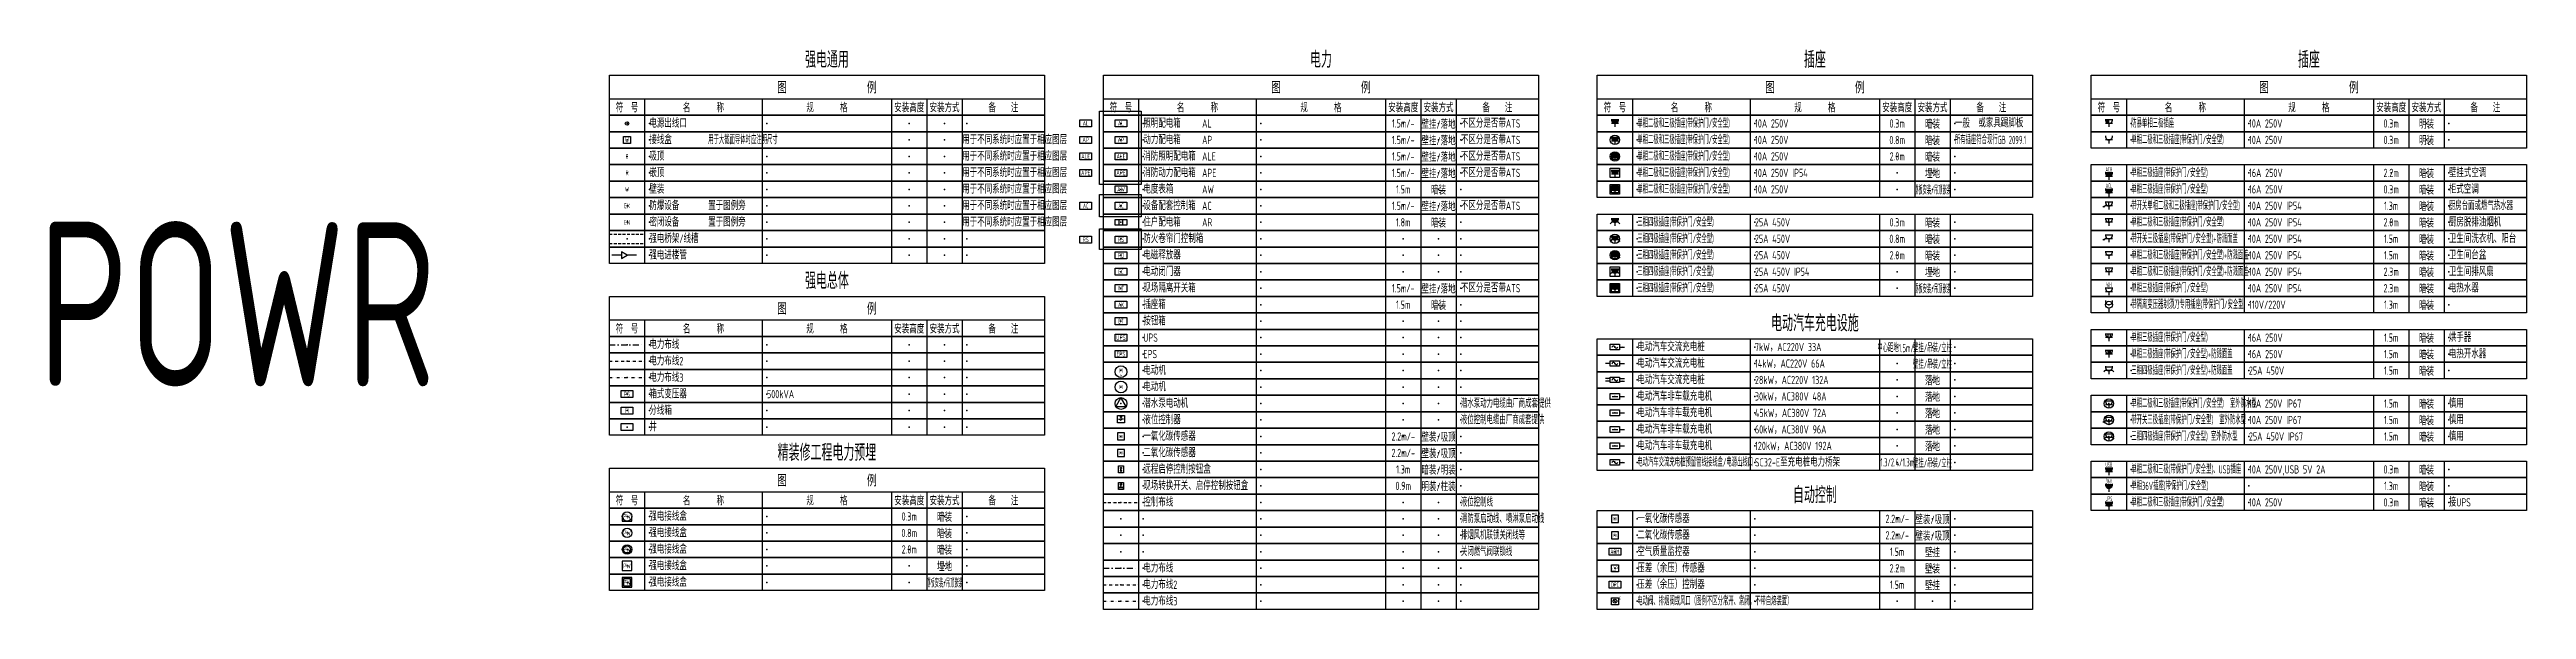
# Model space of a CAD drawing. Header units: millimetres. Extents: x -610917 to 349982, y -134386 to 210510.
# Drawn here: x -610917 to -505618, y -46310 to -22520 of the extents above; entities that cross this region are included whole.
import ezdxf
from ezdxf.enums import TextEntityAlignment as Align

# ---------------------------------------------------------------- set-up
doc = ezdxf.new("R2010")
doc.units = ezdxf.units.MM
doc.header["$LTSCALE"] = 500
doc.header["$MEASUREMENT"] = 0
for name, pattern in [('BORDER2', [0.875, 0.25, -0.125, 0.25, -0.125, 0, -0.125]), ('DASHDOT', [1, 0.5, -0.25, 0, -0.25]), ('DASHDOT2', [0.5, 0.25, -0.125, 0, -0.125]), ('DIVIDE2', [0.625, 0.25, -0.125, 0, -0.125, 0, -0.125]), ('HIDDEN', [0.375, 0.25, -0.125])]:
    doc.linetypes.add(name, pattern=pattern)
doc.layers.get('0').update_dxf_attribs({"linetype": 'CONTINUOUS'})
for name, color, linetype in [('E-BAS-DEVC', 3, 'CONTINUOUS'), ('E-BAS-EQPM', 3, 'CONTINUOUS'), ('E-CTRL-WIRE', 3, 'BORDER2'), ('E-FAS-DEVC', 3, 'CONTINUOUS'), ('E-FAS-EQPM', 2, 'CONTINUOUS'), ('E-LITE-LITE', 3, 'CONTINUOUS'), ('E-POWE-CMTB', 3, 'HIDDEN'), ('E-POWR-BUSH', 111, 'CONTINUOUS'), ('E-POWR-DEVC', 3, 'CONTINUOUS'), ('E-POWR-EQPM', 3, 'CONTINUOUS'), ('E-POWR-EQPM2', 2, 'HIDDEN'), ('E-POWR-WELL', 41, 'CONTINUOUS'), ('E-POWR-WIRE', 4, 'DASHDOT'), ('E-POWR-WIRE2', 4, 'DASHDOT2'), ('E-POWR-WIRE3', 4, 'DIVIDE2'), ('E-UNIV-DIAG', 2, 'CONTINUOUS'), ('E-UNIV-EL', 140, 'CONTINUOUS'), ('E-UNIV-NOTE', 6, 'CONTINUOUS')]:
    doc.layers.add(name, color=color, linetype=linetype)
doc.layers.add('E-FAS-NUMB', color=6, linetype='CONTINUOUS', plot=False)
doc.styles.add('TH-STYLE3', font='tssdeng.shx', dxfattribs={"width": 0.7, "bigfont": 'tssdchn.shx'})

msp = doc.modelspace()

# ---------------------------------------------------------------- texts
at = {"layer": 'E-LITE-LITE', "style": 'TH-STYLE3', "width": 0.7}
for s, p in [('C', (-586368, -27060)), ('W', (-586368, -28460)), ('R', (-586368, -27760))]:
    msp.add_text(s, height=200, dxfattribs=at).set_placement(p, align=Align.MIDDLE)
at = {"layer": 'E-POWR-DEVC', "style": 'TH-STYLE3', "width": 0.7}
for s, p in [('EX', (-586368, -29160)), ('EN', (-586368, -29860))]:
    msp.add_text(s, height=200, dxfattribs=at).set_placement(p, align=Align.MIDDLE)
at = {"layer": 'E-UNIV-NOTE', "style": 'TH-STYLE3'}
for s, height, width, p in [('强电通用', 700, 0.7, (-577868, -22910)), ('电力', 700, 0.7, (-556868, -22910)), ('插座', 700, 0.7, (-535868, -22910)), ('插座', 700, 0.7, (-514868, -22910)), ('1.5m/-', 350, 0.7, (-553368, -25660)), ('1.5m/-', 350, 0.7, (-553368, -26360)), ('壁挂/落地', 350, 0.7, (-551868, -25660)), ('壁挂/落地', 350, 0.7, (-551868, -26360)), ('0.8m', 350, 0.7, (-532368, -26360)), ('0.3m', 350, 0.7, (-532368, -25660)), ('暗装', 350, 0.7, (-530868, -25660)), ('暗装', 350, 0.7, (-530868, -26360)), ('0.3m', 350, 0.7, (-511368, -25660)), ('0.3m', 350, 0.7, (-511368, -26360)), ('明装', 350, 0.7, (-509868, -25660)), ('明装', 350, 0.7, (-509868, -26360)), ('1.5m/-', 350, 0.7, (-553368, -27060)), ('壁挂/落地', 350, 0.7, (-551868, -27060)), ('2.0m', 350, 0.7, (-532368, -27060)), ('暗装', 350, 0.7, (-530868, -27060)), ('1.5m/-', 350, 0.7, (-553368, -27760)), ('1.5m', 350, 0.7, (-553368, -28460)), ('壁挂/落地', 350, 0.7, (-551868, -27760)), ('暗装', 350, 0.7, (-551868, -28460)), ('顶板安装/吊顶嵌装', 350, 0.4, (-530868, -28460)), ('埋地', 350, 0.7, (-530868, -27760)), ('0.3m', 350, 0.7, (-511368, -28460)), ('2.2m', 350, 0.7, (-511368, -27760)), ('暗装', 350, 0.7, (-509868, -27760)), ('暗装', 350, 0.7, (-509868, -28460)), ('1.5m/-', 350, 0.7, (-553368, -29160)), ('壁挂/落地', 350, 0.7, (-551868, -29160)), ('1.3m', 350, 0.7, (-511368, -29160)), ('暗装', 350, 0.7, (-509868, -29160)), ('POWR', 7000, 0.7, (-602948, -33319)), ('1.8m', 350, 0.7, (-553368, -29860)), ('暗装', 350, 0.7, (-551868, -29860)), ('0.8m', 350, 0.7, (-532368, -30560)), ('0.3m', 350, 0.7, (-532368, -29860)), ('暗装', 350, 0.7, (-530868, -29860)), ('暗装', 350, 0.7, (-530868, -30560)), ('2.0m', 350, 0.7, (-511368, -29860)), ('1.5m', 350, 0.7, (-511368, -30560)), ('暗装', 350, 0.7, (-509868, -29860)), ('暗装', 350, 0.7, (-509868, -30560)), ('2.0m', 350, 0.7, (-532368, -31260)), ('暗装', 350, 0.7, (-530868, -31260)), ('1.5m', 350, 0.7, (-511368, -31260)), ('暗装', 350, 0.7, (-509868, -31260)), ('强电总体', 700, 0.7, (-577868, -32310)), ('1.5m/-', 350, 0.7, (-553368, -32660)), ('壁挂/落地', 350, 0.7, (-551868, -32660)), ('顶板安装/吊顶嵌装', 350, 0.4, (-530868, -32660)), ('埋地', 350, 0.7, (-530868, -31960)), ('2.3m', 350, 0.7, (-511368, -31960)), ('2.3m', 350, 0.7, (-511368, -32660)), ('暗装', 350, 0.7, (-509868, -31960)), ('暗装', 350, 0.7, (-509868, -32660)), ('1.5m', 350, 0.7, (-553368, -33360)), ('暗装', 350, 0.7, (-551868, -33360)), ('1.3m', 350, 0.7, (-511368, -33360)), ('暗装', 350, 0.7, (-509868, -33360)), ('电动汽车充电设施', 700, 0.7, (-535868, -34110)), ('1.5m', 350, 0.7, (-511368, -34760)), ('暗装', 350, 0.7, (-509868, -34760)), ('中心距地1.5m/-', 350, 0.5, (-532368, -35160)), ('壁挂/吊装/立柱', 350, 0.5, (-530868, -35160)), ('壁挂/吊装/立柱', 350, 0.5, (-530868, -35860)), ('1.5m', 350, 0.7, (-511368, -35460)), ('暗装', 350, 0.7, (-509868, -35460)), ('落地', 350, 0.7, (-530868, -36560)), ('1.5m', 350, 0.7, (-511368, -36160)), ('暗装', 350, 0.7, (-509868, -36160)), ('落地', 350, 0.7, (-530868, -37260)), ('落地', 350, 0.7, (-530868, -37960)), ('1.5m', 350, 0.7, (-511368, -37560)), ('暗装', 350, 0.7, (-509868, -37560)), ('2.2m/-', 350, 0.7, (-553368, -38960)), ('壁装/吸顶', 350, 0.7, (-551868, -38960)), ('落地', 350, 0.7, (-530868, -38660)), ('1.5m', 350, 0.7, (-511368, -38260)), ('1.5m', 350, 0.7, (-511368, -38960)), ('暗装', 350, 0.7, (-509868, -38260)), ('暗装', 350, 0.7, (-509868, -38960)), ('精装修工程电力预埋', 700, 0.7, (-577868, -39610)), ('2.2m/-', 350, 0.7, (-553368, -39660)), ('壁装/吸顶', 350, 0.7, (-551868, -39660)), ('1.3/2.4/1.3m', 350, 0.5, (-532368, -40060)), ('壁挂/吊装/立柱', 350, 0.5, (-530868, -40060)), ('落地', 350, 0.7, (-530868, -39360)), ('0.9m', 350, 0.7, (-553368, -41060)), ('1.3m', 350, 0.7, (-553368, -40360)), ('暗装/明装', 350, 0.7, (-551868, -40360)), ('明装/柱装', 350, 0.7, (-551868, -41060)), ('自动控制', 700, 0.7, (-535868, -41410)), ('0.3m', 350, 0.7, (-511368, -40360)), ('1.3m', 350, 0.7, (-511368, -41060)), ('暗装', 350, 0.7, (-509868, -40360)), ('暗装', 350, 0.7, (-509868, -41060)), ('0.3m', 350, 0.7, (-511368, -41760)), ('暗装', 350, 0.7, (-509868, -41760)), ('0.8m', 350, 0.7, (-574368, -43060)), ('0.3m', 350, 0.7, (-574368, -42360)), ('暗装', 350, 0.7, (-572868, -42360)), ('暗装', 350, 0.7, (-572868, -43060)), ('2.2m/-', 350, 0.7, (-532368, -42460)), ('2.2m/-', 350, 0.7, (-532368, -43160)), ('壁装/吸顶', 350, 0.7, (-530868, -42460)), ('壁装/吸顶', 350, 0.7, (-530868, -43160)), ('2.0m', 350, 0.7, (-574368, -43760)), ('暗装', 350, 0.7, (-572868, -43760)), ('1.5m', 350, 0.7, (-532368, -43860)), ('壁挂', 350, 0.7, (-530868, -43860)), ('顶板安装/吊顶嵌装', 350, 0.4, (-572868, -45160)), ('埋地', 350, 0.7, (-572868, -44460)), ('2.2m', 350, 0.7, (-532368, -44560)), ('1.5m', 350, 0.7, (-532368, -45260)), ('壁装', 350, 0.7, (-530868, -44560)), ('壁挂', 350, 0.7, (-530868, -45260))]:
    msp.add_text(s, height=height, dxfattribs=dict(at, width=width)).set_placement(p, align=Align.MIDDLE)
for s, width, p in [('接线盒', 0.7, (-585418, -26360)), ('电源出线口', 0.7, (-585418, -25660)), ('照明配电箱', 0.7, (-564418, -25660)), ('动力配电箱', 0.7, (-564418, -26360)), ('AL', 0.7, (-561918, -25660)), ('AP', 0.7, (-561918, -26360)), ('单相二极和三极插座(带保护门/安全型)', 0.5, (-543418, -25660)), ('单相二极和三极插座(带保护门/安全型)', 0.5, (-543418, -26360)), ('10A 250V', 0.7, (-538418, -25660)), ('10A 250V', 0.7, (-538418, -26360)), ('所有插座符合现行GB 2099.1', 0.5, (-529918, -26360)), ('一般', 0.7, (-529918, -25660)), ('或家具踢脚板', 0.7, (-528918, -25646)), ('单相二极和三极插座(带保护门/安全型)', 0.5, (-522418, -26360)), ('防暴单相三极插座', 0.5, (-522418, -25660)), ('10A 250V', 0.7, (-517418, -25660)), ('10A 250V', 0.7, (-517418, -26360)), ('吸顶', 0.7, (-585418, -27060)), ('消防照明配电箱', 0.7, (-564418, -27060)), ('ALE', 0.7, (-561918, -27060)), ('单相二极和三极插座(带保护门/安全型)', 0.5, (-543418, -27060)), ('10A 250V', 0.7, (-538418, -27060)), ('壁装', 0.7, (-585418, -28460)), ('嵌顶', 0.7, (-585418, -27760)), ('消防动力配电箱', 0.7, (-564418, -27760)), ('电度表箱', 0.7, (-564418, -28460)), ('APE', 0.7, (-561918, -27760)), ('AW', 0.7, (-561918, -28460)), ('单相二极和三极插座(带保护门/安全型)', 0.5, (-543418, -27760)), ('单相二极和三极插座(带保护门/安全型)', 0.5, (-543418, -28460)), ('10A 250V IP54', 0.7, (-538418, -27760)), ('10A 250V', 0.7, (-538418, -28460)), ('单相三极插座(带保护门/安全型)', 0.5, (-522418, -27760)), ('单相三极插座(带保护门/安全型)', 0.5, (-522418, -28460)), ('16A 250V', 0.7, (-517418, -27760)), ('16A 250V', 0.7, (-517418, -28460)), ('柜式空调', 0.7, (-508918, -28460)), ('壁挂式空调', 0.7, (-508918, -27760)), ('防爆设备', 0.7, (-585418, -29160)), ('设备配套控制箱', 0.7, (-564418, -29160)), ('AC', 0.7, (-561918, -29160)), ('带开关单相二极和三极插座(带保护门/安全型)', 0.5, (-522418, -29160)), ('10A 250V IP54', 0.7, (-517418, -29160)), ('厨房台面或燃气热水器', 0.6, (-508918, -29160)), ('密闭设备', 0.7, (-585418, -29860)), ('强电桥架/线槽', 0.7, (-585418, -30560)), ('住户配电箱', 0.7, (-564418, -29860)), ('AR', 0.7, (-561918, -29860)), ('三相四极插座(带保护门/安全型)', 0.5, (-543418, -29860)), ('三相四极插座(带保护门/安全型)', 0.5, (-543418, -30560)), ('25A 450V', 0.7, (-538418, -29860)), ('25A 450V', 0.7, (-538418, -30560)), ('带开关三极插座(带保护门/安全型)+防溅面盖', 0.5, (-522418, -30560)), ('单相二极和三极插座(带保护门/安全型)', 0.5, (-522418, -29860)), ('10A 250V IP54', 0.7, (-517418, -29860)), ('10A 250V IP54', 0.7, (-517418, -30560)), ('厨房脱排油烟机', 0.7, (-508918, -29860)), ('卫生间洗衣机、阳台', 0.7, (-508918, -30560)), ('强电进楼管', 0.7, (-585418, -31260)), ('电磁释放器', 0.7, (-564418, -31260)), ('三相四极插座(带保护门/安全型)', 0.5, (-543418, -31260)), ('25A 450V', 0.7, (-538418, -31260)), ('单相二极和三极插座(带保护门/安全型)+防溅面盖', 0.5, (-522418, -31260)), ('10A 250V IP54', 0.7, (-517418, -31260)), ('卫生间台盆', 0.7, (-508918, -31260)), ('现场隔离开关箱', 0.7, (-564418, -32660)), ('电动闭门器', 0.7, (-564418, -31960)), ('三相四极插座(带保护门/安全型)', 0.5, (-543418, -31960)), ('三相四极插座(带保护门/安全型)', 0.5, (-543418, -32660)), ('25A 450V IP54', 0.7, (-538418, -31960)), ('25A 450V', 0.7, (-538418, -32660)), ('单相二极和三极插座(带保护门/安全型)+防溅面盖', 0.5, (-522418, -31960)), ('单相三极插座(带保护门/安全型)', 0.5, (-522418, -32660)), ('10A 250V IP54', 0.7, (-517418, -31960)), ('10A 250V IP54', 0.7, (-517418, -32660)), ('卫生间排风扇', 0.7, (-508918, -31960)), ('电热水器', 0.7, (-508918, -32660)), ('插座箱', 0.7, (-564418, -33360)), ('带隔离变压器剃须刀专用插座(带保护门/安全型)', 0.5, (-522418, -33360)), ('110V/220V', 0.7, (-517418, -33360)), ('按钮箱', 0.7, (-564418, -34060)), ('UPS', 0.7, (-564418, -34760)), ('单相三极插座(带保护门/安全型)', 0.5, (-522418, -34760)), ('16A 250V', 0.7, (-517418, -34760)), ('烘手器', 0.7, (-508918, -34760)), ('电力布线', 0.7, (-585418, -35060)), ('电力布线2', 0.7, (-585418, -35760)), ('EPS', 0.7, (-564418, -35460)), ('电动汽车交流充电桩', 0.7, (-543418, -35160)), ('电动汽车交流充电桩', 0.7, (-543418, -35860)), ('14kW，AC220V 66A', 0.7, (-538418, -35860)), ('7kW，AC220V 33A', 0.7, (-538418, -35160)), ('单相三极插座(带保护门/安全型)+防溅面盖', 0.5, (-522418, -35460)), ('16A 250V', 0.7, (-517418, -35460)), ('电热开水器', 0.7, (-508918, -35460)), ('电力布线3', 0.7, (-585418, -36460)), ('电动机', 0.7, (-564418, -36160)), ('电动机', 0.7, (-564418, -36860)), ('电动汽车交流充电桩', 0.7, (-543418, -36560)), ('28kW，AC220V 132A', 0.7, (-538418, -36560)), ('三相四极插座(带保护门/安全型)+防溅面盖', 0.5, (-522418, -36160)), ('25A 450V', 0.7, (-517418, -36160)), ('箱式变压器', 0.7, (-585418, -37160)), ('分线箱', 0.7, (-585418, -37860)), ('500kVA', 0.7, (-580418, -37160)), ('潜水泵电动机', 0.7, (-564418, -37560)), ('电动汽车非车载充电机', 0.7, (-543418, -37260)), ('电动汽车非车载充电机', 0.7, (-543418, -37960)), ('30kW，AC380V 48A', 0.7, (-538418, -37260)), ('45kW，AC380V 72A', 0.7, (-538418, -37960)), ('单相二极和三极插座(带保护门/安全型)  室外防水型 ', 0.5, (-522418, -37560)), ('10A 250V IP67', 0.7, (-517418, -37560)), ('井', 0.7, (-585418, -38560)), ('液位控制器', 0.7, (-564418, -38260)), ('一氧化碳传感器', 0.7, (-564418, -38960)), ('电动汽车非车载充电机', 0.7, (-543418, -38660)), ('60kW，AC380V 96A', 0.7, (-538418, -38660)), ('带开关三极插座(带保护门/安全型)  室外防水型', 0.5, (-522418, -38260)), ('三相四极插座(带保护门/安全型) 室外防水型', 0.5, (-522418, -38960)), ('10A 250V IP67', 0.7, (-517418, -38260)), ('25A 450V IP67', 0.7, (-517418, -38960)), ('二氧化碳传感器', 0.7, (-564418, -39660)), ('电动汽车交流充电桩预留管线接线盒/电源出线口', 0.5, (-543418, -40060)), ('电动汽车非车载充电机', 0.7, (-543418, -39360)), ('120kW，AC380V 192A', 0.7, (-538418, -39360)), ('SC32-E至充电桩电力桥架', 0.7, (-538418, -40060)), ('远程启停控制按钮盒', 0.7, (-564418, -40360)), ('现场转换开关、启停控制按钮盒', 0.7, (-564418, -41060)), ('单相二极和三极(带保护门/安全型)、USB插座', 0.5, (-522418, -40360)), ('单相36V插座(带保护门/安全型)', 0.5, (-522418, -41060)), ('10A 250V,USB 5V 2A', 0.7, (-517418, -40360)), ('控制布线', 0.7, (-564418, -41760)), ('单相二极和三极插座(带保护门/安全型)', 0.5, (-522418, -41760)), ('10A 250V', 0.7, (-517418, -41760)), ('接UPS', 0.7, (-508918, -41760)), ('一氧化碳传感器', 0.7, (-543418, -42460)), ('二氧化碳传感器', 0.7, (-543418, -43160)), ('空气质量监控器', 0.7, (-543418, -43860)), ('电力布线', 0.7, (-564418, -44560)), ('电力布线2', 0.7, (-564418, -45260)), ('压差（余压）传感器', 0.7, (-543418, -44560)), ('压差（余压）控制器', 0.7, (-543418, -45260)), ('电力布线3', 0.7, (-564418, -45960)), ('电动阀、排烟阀或风口（图例不区分常开、常闭，不带自熔装置）', 0.5, (-543418, -45960))]:
    msp.add_text(s, height=350, dxfattribs=dict(at, width=width)).set_placement(p, align=Align.MIDDLE_LEFT)
at = {"layer": 'E-UNIV-NOTE', "color": 1, "style": 'TH-STYLE3'}
for s, width, p in [('用于大截面导体时应注明尺寸', 0.5, (-582918, -26360)), ('用于不同系统时应置于相应图层', 0.7, (-572118, -26360)), ('不区分是否带ATS', 0.7, (-550918, -25660)), ('不区分是否带ATS', 0.7, (-550918, -26360)), ('用于不同系统时应置于相应图层', 0.7, (-572118, -27060)), ('不区分是否带ATS', 0.7, (-550918, -27060)), ('用于不同系统时应置于相应图层', 0.7, (-572118, -27760)), ('用于不同系统时应置于相应图层', 0.7, (-572118, -28460)), ('不区分是否带ATS', 0.7, (-550918, -27760)), ('置于图例旁', 0.7, (-582918, -29160)), ('用于不同系统时应置于相应图层', 0.7, (-572118, -29160)), ('不区分是否带ATS', 0.7, (-550918, -29160)), ('置于图例旁', 0.7, (-582918, -29860)), ('用于不同系统时应置于相应图层', 0.7, (-572118, -29860)), ('不区分是否带ATS', 0.7, (-550918, -32660)), ('潜水泵动力电缆由厂商成套提供', 0.6, (-550918, -37560)), ('慎用', 0.7, (-508918, -37560)), ('液位控制电缆由厂商成套提供', 0.6, (-550918, -38260)), ('慎用', 0.7, (-508918, -38260)), ('慎用', 0.7, (-508918, -38960)), ('液位控制线', 0.6, (-550918, -41760)), ('消防泵启动线、喷淋泵启动线', 0.6, (-550918, -42460)), ('排烟风机联锁关闭线等', 0.6, (-550918, -43160)), ('关闭燃气阀联锁线', 0.6, (-550918, -43860))]:
    msp.add_text(s, height=350, dxfattribs=dict(at, width=width)).set_placement(p, align=Align.MIDDLE_LEFT)
at = {"layer": 'E-UNIV-NOTE', "linetype": 'Continuous', "style": 'TH-STYLE3', "width": 0.7}
for s, p in [('防火卷帘门控制箱', (-564418, -30560)), ('强电接线盒', (-585418, -42360)), ('强电接线盒', (-585418, -43060)), ('强电接线盒', (-585418, -43760)), ('强电接线盒', (-585418, -44460)), ('强电接线盒', (-585418, -45160))]:
    msp.add_text(s, height=350, dxfattribs=at).set_placement(p, align=Align.MIDDLE_LEFT)

# ---------------------------------------------------------------- blocks, each defined once
blk = doc.blocks.new('E-BKTS2')
for p, q in [((0, 0), (185, 0)), ((0, -7), (0, 0)), ((185, 0), (185, -7)), ((185, -7), (0, -7))]:
    blk.add_line(p, q)
at = {"linetype": 'Continuous'}
for p, q in [((15, 0), (15, -7)), ((65, 0), (65, -7)), ((120, 0), (120, -7)), ((135, 0), (135, -7)), ((150, 0), (150, -7))]:
    blk.add_line(p, q, dxfattribs=at)
for p in [(7.5, -3.5), (17, -3.5), (67, -3.5), (127.5, -3.5), (142.5, -3.5), (152, -3.5)]:
    blk.add_point(p, dxfattribs=at)
blk = doc.blocks.new('E-BDB006-1')
for p, q in [((-0.75, -1.25), (-0.75, 1.25)), ((0.75, -1.25), (0.75, 1.25))]:
    blk.add_line(p, q)
blk.add_lwpolyline([(-2.5, -1.25), (-2.5, 1.25), (2.5, 1.25), (2.5, -1.25)], close=True)
blk = doc.blocks.new('E-BDB011')
blk.add_lwpolyline([(-2.5, -1.5), (-2.5, 1.5), (2.5, 1.5), (2.5, -1.5)], close=True)
at = {"layer": 'E-UNIV-EL', "style": 'TH-STYLE3', "width": 0.7}
blk.add_attdef('BOX', text='', height=2, dxfattribs=at).set_placement((0, 0), align=Align.MIDDLE)
blk = doc.blocks.new('E-BDB013')
blk.add_lwpolyline([(-2.5, -1.5), (-2.5, 1.5), (2.5, 1.5), (2.5, -1.5)], close=True)
at = {"layer": 'E-UNIV-EL', "style": 'TH-STYLE3', "width": 0.6}
blk.add_attdef('BOX', text='', height=2, rotation=360, dxfattribs=at).set_placement((0, 0), align=Align.MIDDLE)
blk = doc.blocks.new('E-BKTS1')
blk.add_line((0, -10), (185, -10))
at = {"linetype": 'Continuous'}
for p, q in [((15, -10), (15, -17)), ((65, -10), (65, -17)), ((120, -10), (120, -17)), ((135, -10), (135, -17)), ((150, -10), (150, -17))]:
    blk.add_line(p, q, dxfattribs=at)
blk.add_lwpolyline([(0, 0), (185, 0), (185, -17), (0, -17)], close=True)
at = {"layer": 'E-UNIV-NOTE', "style": 'TH-STYLE3', "width": 0.7}
for s, height, p in [('图                例', 5, (92.5, -5)), ('安装高度', 3.5, (127.5, -13.5)), ('安装方式', 3.5, (142.5, -13.5))]:
    blk.add_text(s, height=height, dxfattribs=at).set_placement(p, align=Align.MIDDLE)
at = {"layer": 'E-UNIV-NOTE', "linetype": 'Continuous', "style": 'TH-STYLE3', "width": 0.7}
for s, p in [('符  号', (7.5, -13.5)), ('名       称', (40, -13.5)), ('规       格', (92.5, -13.5)), ('备    注', (167.5, -13.5))]:
    blk.add_text(s, height=3.5, dxfattribs=at).set_placement(p, align=Align.MIDDLE)
blk = doc.blocks.new('E-BS701')
for p, q in [((1.5, 3), (-1.5, 3)), ((0, 1.5), (0, 0))]:
    blk.add_line(p, q)
at = {"const_width": 1.5}
blk.add_lwpolyline([(-0.75, 3, 1), (0.75, 3, 1)], format="xyb", dxfattribs=at)
blk.add_arc((0, 3), 1.5, 168.46304, 11.53696)
at = {"layer": 'E-UNIV-EL', "style": 'TH-STYLE3', "width": 0.5}
blk.add_attdef('SOCKET', text='', height=2, dxfattribs=at).set_placement((0, 4.5), align=Align.MIDDLE)
blk = doc.blocks.new('E-BS209')
blk.add_line((0, 1.5), (0, 0))
blk.add_circle((0, 3), 1.5)
blk.add_arc((0, 4.5), 1.5, 168.463, 11.537)
blk = doc.blocks.new('E-BS302')
for p, q in [((-1.1, 1.9), (-2.1, 0.9)), ((1.5, 3), (-1.5, 3)), ((1.5, 1.5), (-1.5, 1.5)), ((0, 1.5), (0, 0)), ((1.1, 1.9), (2.1, 0.9))]:
    blk.add_line(p, q)
blk.add_arc((0, 3), 1.5, 168.463, 11.537)
blk = doc.blocks.new('E-BS301')
for p, q in [((-1.1, 1.9), (-2.1, 0.9)), ((1.5, 3), (-1.5, 3)), ((1.5, 1.5), (-1.5, 1.5)), ((0, 1.5), (0, 0)), ((1.1, 1.9), (2.1, 0.9))]:
    blk.add_line(p, q)
at = {"const_width": 1.5}
blk.add_lwpolyline([(-0.8, 3, 1), (0.8, 3, 1)], format="xyb", dxfattribs=at)
blk.add_arc((0, 3), 1.5, 168.463, 11.537)
blk = doc.blocks.new('E-BS802')
for p, q in [((1.5, 3), (-1.5, 3)), ((1.5, 1.5), (-1.5, 1.5)), ((0, 1.5), (0, 0))]:
    blk.add_line(p, q)
at = {"const_width": 1.5}
blk.add_lwpolyline([(-0.75, 3, 1), (0.75, 3, 1)], format="xyb", dxfattribs=at)
blk.add_arc((0, 3), 1.5, 168.46304, 11.53696)
at = {"layer": 'E-UNIV-EL', "style": 'TH-STYLE3', "width": 0.5}
blk.add_attdef('SOCKET', text='', height=2, dxfattribs=at).set_placement((0, 4.5), align=Align.MIDDLE)
blk = doc.blocks.new('E-BS201')
for p, q in [((1.5, 3), (-1.5, 3)), ((1.5, 1.5), (-1.5, 1.5)), ((0, 1.5), (0, 0))]:
    blk.add_line(p, q)
at = {"const_width": 1.5}
blk.add_lwpolyline([(-0.75, 3, 1), (0.75, 3, 1)], format="xyb", dxfattribs=at)
blk.add_arc((0, 3), 1.5, 168.46304, 11.53696)
blk = doc.blocks.new('E-BS200')
for p, q in [((1.5, 0), (-1.5, 0)), ((0, 0), (0, -1.5))]:
    blk.add_line(p, q)
blk.add_arc((0, 1.5), 1.5, 168.463, 11.537)
blk = doc.blocks.new('E-BS203')
for p, q in [((1.5, 1.5), (-1.5, 1.5)), ((1.5, 0), (-1.5, 0)), ((0, 0), (0, 1.5)), ((0, 0), (0, -1.5))]:
    blk.add_line(p, q)
at = {"const_width": 1.5}
blk.add_lwpolyline([(-0.75, 1.5, 0.4142136), (0, 0.75, 1)], format="xyb", dxfattribs=at)
blk.add_arc((0, 1.5), 1.5, 168.46304, 11.53696)
blk = doc.blocks.new('E-BS201-2')
for p, q in [((1.5, 1.5), (-1.5, 1.5)), ((1.5, 0), (-1.5, 0)), ((0, 0), (0, -1.5))]:
    blk.add_line(p, q)
at = {"const_width": 1.5}
blk.add_lwpolyline([(-0.75, 1.5, 1), (0.75, 1.5, 1)], format="xyb", dxfattribs=at)
blk.add_arc((0, 1.5), 1.5, 168.46304, 11.53696)
at = {"layer": 'E-UNIV-EL', "style": 'TH-STYLE3', "width": 0.5}
blk.add_attdef('SOCKET', text='', height=2, dxfattribs=at).set_placement((0, 3), align=Align.MIDDLE)
blk = doc.blocks.new('E-BS201-1')
for p, q in [((1.5, 1.5), (-1.5, 1.5)), ((1.5, 0), (-1.5, 0)), ((0, 0), (0, -1.5))]:
    blk.add_line(p, q)
at = {"const_width": 1.5}
blk.add_lwpolyline([(-0.75, 1.5, 1), (0.75, 1.5, 1)], format="xyb", dxfattribs=at)
blk.add_arc((0, 1.5), 1.5, 168.46304, 11.53696)
at = {"layer": 'E-UNIV-EL', "style": 'TH-STYLE3', "width": 0.5}
blk.add_attdef('SOCKET', text='', height=2, dxfattribs=at).set_placement((0, 3), align=Align.MIDDLE)
blk = doc.blocks.new('E-BS204')
for p, q in [((1.5, 1.5), (-1.5, 1.5)), ((1.5, 0), (-1.5, 0)), ((0, 0), (0, 1.5)), ((0, 0), (0, -1.5))]:
    blk.add_line(p, q)
blk.add_arc((0, 1.5), 1.5, 168.463, 11.537)
blk = doc.blocks.new('E-BS204-S')
for p, q in [((-1.1, 0.4), (-2.1, -0.6)), ((1.5, 1.5), (-1.5, 1.5)), ((1.5, 0), (-1.5, 0)), ((0, 0), (0, 1.5)), ((0, 0), (0, -1.5)), ((-2.1, -0.6), (-2.5, -0.2))]:
    blk.add_line(p, q)
blk.add_arc((0, 1.5), 1.5, 168.463, 11.537)
blk = doc.blocks.new('E-BS202-1')
for p, q in [((1.5, 1.5), (-1.5, 1.5)), ((1.5, 0), (-1.5, 0)), ((0, 0), (0, -1.5))]:
    blk.add_line(p, q)
at = {"const_width": 0.375}
blk.add_lwpolyline([(-0.1875, 0.75, 1), (0.1875, 0.75, 1)], format="xyb", close=True, dxfattribs=at)
blk.add_arc((0, 1.5), 1.5, 168.463041, 11.536959)
blk = doc.blocks.new('E-BS202')
for p, q in [((1.5, 3), (-1.5, 3)), ((1.5, 1.5), (-1.5, 1.5)), ((0, 1.5), (0, 0))]:
    blk.add_line(p, q)
blk.add_arc((0, 3), 1.5, 168.463, 11.537)
blk = doc.blocks.new('E-BDB051')
blk.add_circle((0, 0), 2.5)
at = {"layer": 'E-UNIV-EL', "style": 'TH-STYLE3', "width": 0.7}
blk.add_text('M', height=1.8, dxfattribs=at).set_placement((0, 0), align=Align.MIDDLE)
blk = doc.blocks.new('E-BDB054')
blk.add_circle((0, 0), 2.5)
at = {"layer": 'E-UNIV-EL'}
blk.add_lwpolyline([(0, 2.5), (-2.2, -1.2), (2.2, -1.2)], close=True, dxfattribs=at)
blk = doc.blocks.new('E-BDB052')
blk.add_circle((0, 0), 2.5)
at = {"layer": 'E-UNIV-EL', "style": 'TH-STYLE3', "width": 0.7}
for s, p in [('M', (0, 0.5)), ('~', (0, -1.5))]:
    blk.add_text(s, height=1.8, dxfattribs=at).set_placement(p, align=Align.MIDDLE)
blk = doc.blocks.new('E-BS202-3')
for p, q in [((1.5, 1.5), (-1.5, 1.5)), ((1.5, 0), (-1.5, 0)), ((0, 0), (0, -1.5))]:
    blk.add_line(p, q)
blk.add_arc((0, 1.5), 1.5, 168.463, 11.537)
at = {"layer": 'E-UNIV-EL', "style": 'TH-STYLE3', "width": 0.5}
blk.add_attdef('SOCKET', text='', height=2, dxfattribs=at).set_placement((0, 3), align=Align.MIDDLE)
blk = doc.blocks.new('E-BCABLE01')
for p, q in [((0, 0), (2, 0)), ((3.2, 0), (5.2, 0))]:
    blk.add_line(p, q)
blk.add_lwpolyline([(3.2, -0.69), (3.2, 0.69), (2, 0)], close=True)
blk = doc.blocks.new('E-BS211')
for p, q in [((1.5, 1), (-1.5, 1)), ((1.5, -0.5), (-1.5, -0.5)), ((0, -0.5), (0, -2))]:
    blk.add_line(p, q)
at = {"const_width": 1.5}
blk.add_lwpolyline([(-0.8, 1, 1), (0.8, 1, 1)], format="xyb", dxfattribs=at)
blk.add_circle((0, 0), 2)
blk.add_arc((0, 1), 1.5, 168.463, 11.537)
blk = doc.blocks.new('E-BS211-1')
for p, q in [((1.5, 1), (-1.5, 1)), ((1.5, -0.5), (-1.5, -0.5)), ((0, -0.5), (0, -2))]:
    blk.add_line(p, q)
at = {"const_width": 1.5}
blk.add_lwpolyline([(-0.8, 1, 1), (0.8, 1, 1)], format="xyb", dxfattribs=at)
blk.add_circle((0, 0), 2)
blk.add_arc((0, 1), 1.5, 168.463, 11.537)
at = {"layer": 'E-UNIV-EL'}
blk.add_circle((0, 0), 1.5, dxfattribs=at)
blk = doc.blocks.new('E-BS211-2')
for p, q in [((1.5, 1), (-1.5, 1)), ((1.5, -0.5), (-1.5, -0.5)), ((0, -0.5), (0, -2))]:
    blk.add_line(p, q)
blk.add_lwpolyline([(-2, -2), (-2, 2), (2, 2), (2, -2)], close=True)
at = {"const_width": 1.5}
blk.add_lwpolyline([(-0.8, 1, 1), (0.7, 1, 1)], format="xyb", dxfattribs=at)
blk.add_arc((0, 1), 1.5, 168.463, 11.537)
blk = doc.blocks.new('E-BS211-3')
for p, q in [((1.5, 1), (-1.5, 1)), ((1.5, -0.5), (-1.5, -0.5)), ((0, -0.5), (0, -2))]:
    blk.add_line(p, q)
blk.add_lwpolyline([(-2, -2), (-2, 2), (2, 2), (2, -2)], close=True)
at = {"const_width": 1.5}
blk.add_lwpolyline([(-0.8, 1, 1), (0.7, 1, 1)], format="xyb", dxfattribs=at)
blk.add_arc((0, 1), 1.5, 168.463, 11.537)
at = {"layer": 'E-UNIV-EL'}
blk.add_lwpolyline([(-1.5, -1.5), (-1.5, 1.5), (1.5, 1.5), (1.5, -1.5)], close=True, dxfattribs=at)
blk = doc.blocks.new('E-BS312')
for p, q in [((1.5, 1), (-1.5, 1)), ((-1.1, 0), (-2.1, -1.1)), ((1.5, -0.5), (-1.5, -0.5)), ((0, -0.5), (0, -2)), ((1.1, 0), (2.1, -1.1))]:
    blk.add_line(p, q)
blk.add_circle((0, 0), 2)
blk.add_arc((0, 1), 1.5, 168.463, 11.537)
blk = doc.blocks.new('E-BS311')
for p, q in [((1.5, 1), (-1.5, 1)), ((-1.1, 0), (-2.1, -1.1)), ((1.5, -0.5), (-1.5, -0.5)), ((0, -0.5), (0, -2)), ((1.1, 0), (2.1, -1.1))]:
    blk.add_line(p, q)
at = {"const_width": 1.5}
blk.add_lwpolyline([(-0.8, 1, 1), (0.8, 1, 1)], format="xyb", dxfattribs=at)
blk.add_circle((0, 0), 2)
blk.add_arc((0, 1), 1.5, 168.463, 11.537)
blk = doc.blocks.new('E-BS311-1')
for p, q in [((1.5, 1), (-1.5, 1)), ((-1.1, 0), (-2.1, -1.1)), ((1.5, -0.5), (-1.5, -0.5)), ((0, -0.5), (0, -2)), ((1.1, 0), (2.1, -1.1))]:
    blk.add_line(p, q)
at = {"const_width": 1.5}
blk.add_lwpolyline([(-0.8, 1, 1), (0.8, 1, 1)], format="xyb", dxfattribs=at)
blk.add_circle((0, 0), 2)
blk.add_arc((0, 1), 1.5, 168.463, 11.537)
at = {"layer": 'E-UNIV-EL'}
blk.add_circle((0, 0), 1.5, dxfattribs=at)
blk = doc.blocks.new('E-BS311-2')
for p, q in [((-1.1, 0.4), (-2.1, -0.6)), ((1.5, 1.5), (-1.5, 1.5)), ((1.5, 0), (-1.5, 0)), ((0, 0), (0, -1.5)), ((1.1, 0.4), (2.1, -0.6))]:
    blk.add_line(p, q)
blk.add_lwpolyline([(-2, -1.5), (-2, 2.5), (2, 2.5), (2, -1.5)], close=True)
at = {"const_width": 1.5}
blk.add_lwpolyline([(-0.8, 1.5, 1), (0.8, 1.5, 1)], format="xyb", dxfattribs=at)
blk.add_arc((0, 1.5), 1.5, 168.463, 11.537)
blk = doc.blocks.new('E-BS311-3')
for p, q in [((-1.1, 0.4), (-2.1, -0.6)), ((1.5, 1.5), (-1.5, 1.5)), ((1.5, 0), (-1.5, 0)), ((0, 0), (0, -1.5)), ((1.1, 0.4), (2.1, -0.6))]:
    blk.add_line(p, q)
blk.add_lwpolyline([(-2, -1.5), (-2, 2.5), (2, 2.5), (2, -1.5)], close=True)
at = {"const_width": 1.5}
blk.add_lwpolyline([(-0.8, 1.5, 1), (0.8, 1.5, 1)], format="xyb", dxfattribs=at)
blk.add_arc((0, 1.5), 1.5, 168.463, 11.537)
at = {"layer": 'E-UNIV-EL'}
blk.add_lwpolyline([(-1.5, -1), (-1.5, 2), (1.5, 2), (1.5, -1)], close=True, dxfattribs=at)
blk = doc.blocks.new('E-BS212')
for p, q in [((1.5, 1), (-1.5, 1)), ((1.5, -0.5), (-1.5, -0.5)), ((0, -0.5), (0, -2))]:
    blk.add_line(p, q)
blk.add_circle((0, 0), 2)
blk.add_arc((0, 1), 1.5, 168.463, 11.537)
blk = doc.blocks.new('E-BS212-S')
for p, q in [((1.5, 1), (-1.5, 1)), ((-2.1, -1.1), (-2.5, -0.7)), ((-1.1, 0), (-2.1, -1.1)), ((1.5, -0.5), (-1.5, -0.5)), ((0, -0.5), (0, -2))]:
    blk.add_line(p, q)
blk.add_circle((0, 0), 2)
blk.add_arc((0, 1), 1.5, 168.463, 11.537)
blk = doc.blocks.new('E-BT04')
blk.add_lwpolyline([(-2.5, -1.5), (-2.5, 1.5), (2.5, 1.5), (2.5, -1.5)], close=True)
at = {"layer": 'E-UNIV-EL', "style": 'TH-STYLE3', "width": 0.7}
blk.add_attdef('BOX', text='', height=2, dxfattribs=at).set_placement((0, 0), align=Align.MIDDLE)
blk = doc.blocks.new('E-BT03')
blk.add_lwpolyline([(-2.5, -1.5), (-2.5, 1.5), (2.5, 1.5), (2.5, -1.5)], close=True)
at = {"layer": 'E-UNIV-EL', "style": 'TH-STYLE3', "width": 0.7}
blk.add_attdef('BOX', text='', height=2, dxfattribs=at).set_placement((0, 0), align=Align.MIDDLE)
blk = doc.blocks.new('E-BPOWR90')
blk.add_lwpolyline([(-2, 0), (-2, -2), (2, -2), (2, 0)])
blk.add_circle((0, 0), 2)
at = {"layer": 'E-UNIV-EL', "style": 'TH-STYLE3', "width": 0.7}
blk.add_attdef('SOCKET', text='', height=2, dxfattribs=at).set_placement((0, 0), align=Align.MIDDLE)
blk = doc.blocks.new('E-BPOWR91')
blk.add_circle((0, 0), 2)
at = {"layer": 'E-UNIV-EL', "style": 'TH-STYLE3', "width": 0.7}
blk.add_attdef('SOCKET', text='', height=2, dxfattribs=at).set_placement((0, 0), align=Align.MIDDLE)
blk = doc.blocks.new('E-BPOWR91-1')
blk.add_circle((0, 0), 2)
at = {"layer": 'E-UNIV-EL'}
blk.add_circle((0, 0), 1.5, dxfattribs=at)
at = {"layer": 'E-UNIV-EL', "style": 'TH-STYLE3', "width": 0.7}
blk.add_attdef('SOCKET', text='', height=2, dxfattribs=at).set_placement((0, 0), align=Align.MIDDLE)
blk = doc.blocks.new('E-BTELE91-2')
blk.add_lwpolyline([(-2, 2), (-2, -2), (2, -2), (2, 2)], close=True)
at = {"layer": 'E-UNIV-EL', "style": 'TH-STYLE3', "width": 0.6}
blk.add_attdef('SOCKET', text='', height=2, dxfattribs=at).set_placement((0, 0), align=Align.MIDDLE)
blk = doc.blocks.new('E-BPOWR91-3')
blk.add_lwpolyline([(-2, 2), (-2, -2), (2, -2), (2, 2)], close=True)
at = {"layer": 'E-UNIV-EL'}
blk.add_lwpolyline([(-1.5, 1.5), (-1.5, -1.5), (1.5, -1.5), (1.5, 1.5)], close=True, dxfattribs=at)
at = {"layer": 'E-UNIV-EL', "style": 'TH-STYLE3', "width": 0.7}
blk.add_attdef('SOCKET', text='', height=2, dxfattribs=at).set_placement((0, 0), align=Align.MIDDLE)
blk = doc.blocks.new('E-BDB001')
blk.add_lwpolyline([(-2.5, -1.5), (-2.5, 1.5), (2.5, 1.5), (2.5, -1.5)], close=True)
at = {"layer": 'E-UNIV-EL', "style": 'TH-STYLE3', "width": 0.7}
blk.add_attdef('BOX', text='', height=2, dxfattribs=at).set_placement((0, 0), align=Align.MIDDLE)
blk = doc.blocks.new('E-BDB003')
blk.add_lwpolyline([(-2.5, -1.5), (-2.5, 1.5), (2.5, 1.5), (2.5, -1.5)], close=True)
at = {"layer": 'E-UNIV-EL', "style": 'TH-STYLE3', "width": 0.7}
blk.add_attdef('BOX', text='', height=2, dxfattribs=at).set_placement((0, 0), align=Align.MIDDLE)
blk = doc.blocks.new('E-BDB004')
blk.add_lwpolyline([(-2.5, -1.5), (-2.5, 1.5), (2.5, 1.5), (2.5, -1.5)], close=True)
at = {"layer": 'E-UNIV-EL', "style": 'TH-STYLE3', "width": 0.7}
blk.add_attdef('BOX', text='', height=2, dxfattribs=at).set_placement((0, 0), align=Align.MIDDLE)
blk = doc.blocks.new('E-BDB012')
blk.add_lwpolyline([(-2.5, -1.5), (-2.5, 1.5), (2.5, 1.5), (2.5, -1.5)], close=True)
at = {"layer": 'E-UNIV-EL', "style": 'TH-STYLE3', "width": 0.6}
blk.add_attdef('BOX', text='', height=2, dxfattribs=at).set_placement((0, 0), align=Align.MIDDLE)
blk = doc.blocks.new('E-BDB015')
blk.add_lwpolyline([(-2.5, -1.5), (-2.5, 1.5), (2.5, 1.5), (2.5, -1.5)], close=True)
at = {"layer": 'E-UNIV-EL', "style": 'TH-STYLE3', "width": 0.6}
blk.add_attdef('BOX', text='', height=2, rotation=360, dxfattribs=at).set_placement((0, 0), align=Align.MIDDLE)
blk = doc.blocks.new('E-BFAS810')
blk.add_lwpolyline([(-2.5, -1.5), (-2.5, 1.5), (2.5, 1.5), (2.5, -1.5)], close=True)
at = {"layer": 'E-UNIV-EL', "style": 'TH-STYLE3', "width": 0.7}
blk.add_attdef('BOX', text='', height=2, dxfattribs=at).set_placement((0, 0), align=Align.MIDDLE)
blk = doc.blocks.new('E-BDB016')
blk.add_lwpolyline([(-2.5, -1.5), (-2.5, 1.5), (2.5, 1.5), (2.5, -1.5)], close=True)
at = {"layer": 'E-UNIV-EL', "style": 'TH-STYLE3', "width": 0.6}
blk.add_attdef('BOX', text='', height=2, rotation=360, dxfattribs=at).set_placement((0, 0), align=Align.MIDDLE)
blk = doc.blocks.new('E-BDB041')
blk.add_lwpolyline([(-2.5, -1.5), (-2.5, 1.5), (2.5, 1.5), (2.5, -1.5)], close=True)
at = {"layer": 'E-UNIV-EL', "style": 'TH-STYLE3', "width": 0.7}
blk.add_attdef('BOX', text='', height=2, dxfattribs=at).set_placement((0, 0), align=Align.MIDDLE)
blk = doc.blocks.new('E-BDB042')
blk.add_lwpolyline([(-2.5, -1.5), (-2.5, 1.5), (2.5, 1.5), (2.5, -1.5)], close=True)
at = {"layer": 'E-UNIV-EL', "style": 'TH-STYLE3', "width": 0.7}
blk.add_attdef('BOX', text='', height=2, dxfattribs=at).set_placement((0, 0), align=Align.MIDDLE)
blk = doc.blocks.new('E-BS205')
for p, q in [((-2.1, 0.9), (-2.5, 1.3)), ((-1.1, 1.9), (-2.1, 0.9)), ((1.5, 3), (-1.5, 3)), ((1.5, 1.5), (-1.5, 1.5)), ((0, 1.5), (0, 0))]:
    blk.add_line(p, q)
blk.add_arc((0, 3), 1.5, 168.463, 11.537)
blk = doc.blocks.new('E-BS206')
for p, q in [((1.5, 1.5), (-1.5, 1.5)), ((1.5, 0), (-1.5, 0)), ((-0.5, 1.5), (-0.5, 0.1)), ((0, 0), (0, -1.5)), ((0.5, 1.5), (0.5, 0.1))]:
    blk.add_line(p, q)
blk.add_arc((0, 1.5), 1.5, 168.463, 11.537)
blk = doc.blocks.new('E-BS207')
blk.add_hatch(color=256).paths.add_polyline_path([(-0.4, 0.1, 0.153536), (0.4, 0.1), (0.4, 1.5), (-0.4, 1.5)])
for p, q in [((1.5, 1.5), (-1.5, 1.5)), ((1.5, 0), (-1.5, 0)), ((-0.5, 1.5), (-0.5, 0.1)), ((0, 0), (0, -1.5)), ((0.5, 1.5), (0.5, 0.1))]:
    blk.add_line(p, q)
blk.add_arc((0, 1.5), 1.5, 168.463, 11.537)
blk = doc.blocks.new('E-BS001')
blk.add_lwpolyline([(-1.5, -1.5), (-1.5, 1.5), (1.5, 1.5), (1.5, -1.5)], close=True)
at = {"layer": 'E-UNIV-EL', "style": 'TH-STYLE3', "width": 0.7}
blk.add_attdef('SOCKET', text='', height=2, dxfattribs=at).set_placement((0, 0), align=Align.MIDDLE)
blk = doc.blocks.new('E-BFAS820')
blk.add_lwpolyline([(-2.5, -1.5), (-2.5, 1.5), (2.5, 1.5), (2.5, -1.5)], close=True)
at = {"layer": 'E-UNIV-EL', "style": 'TH-STYLE3', "width": 0.6}
blk.add_attdef('BOX', text='', height=2, dxfattribs=at).set_placement((0, 0), align=Align.MIDDLE)
blk = doc.blocks.new('E-BFAS821')
blk.add_lwpolyline([(-2.5, -1.5), (-2.5, 1.5), (2.5, 1.5), (2.5, -1.5)], close=True)
at = {"layer": 'E-UNIV-EL', "style": 'TH-STYLE3', "width": 0.7}
blk.add_attdef('BOX', text='', height=2, dxfattribs=at).set_placement((0, 0), align=Align.MIDDLE)
blk = doc.blocks.new('E-BFAS630')
blk.add_lwpolyline([(-1.5, -1.5), (-1.5, 1.5), (1.5, 1.5), (1.5, -1.5)], close=True)
at = {"layer": 'E-UNIV-EL'}
for p, q in [((-1, 0), (-0.5, 0)), ((0, 0.7), (0, 0.5)), ((0, 0.4), (0, 0.3)), ((0, 0.2), (0, 0)), ((0.2, 1.1), (0.5, 1.1)), ((0, -0.1), (0, -0.3))]:
    blk.add_line(p, q, dxfattribs=at)
blk.add_lwpolyline([(1, 0), (0.5, 0), (-0.5, -0.6)], dxfattribs=at)
blk.add_lwpolyline([(0, 1.5, -0.533333), (0, 0.7, -0.533333)], format="xyb", close=True, dxfattribs=at)
blk = doc.blocks.new('E-BEMS030')
blk.add_lwpolyline([(-1.5, -1.5), (1.5, -1.5), (1.5, 1.5), (-1.5, 1.5)], close=True)
at = {"layer": 'E-UNIV-EL', "style": 'TH-STYLE3', "width": 0.7}
blk.add_attdef('F', text='', height=1.3, dxfattribs=at).set_placement((0, 0), align=Align.MIDDLE)
blk = doc.blocks.new('E-BEMS031')
blk.add_lwpolyline([(-1.5, -1.5), (1.5, -1.5), (1.5, 1.5), (-1.5, 1.5)], close=True)
at = {"layer": 'E-UNIV-EL', "style": 'TH-STYLE3', "width": 0.7}
for tag, height, p in [('F', 1.3, (0, 0)), ('F2', 0.65, (1.08625, -0.3125))]:
    blk.add_attdef(tag, text='', height=height, dxfattribs=at).set_placement(p, align=Align.MIDDLE)
blk = doc.blocks.new('E-BSW121')
blk.add_lwpolyline([(-1, -1.5), (-1, 1.5), (1, 1.5), (1, -1.5)], close=True)
at = {"layer": 'E-UNIV-EL'}
for centre in [(0, 0.625), (0, -0.625)]:
    blk.add_circle(centre, 0.25, dxfattribs=at)
blk = doc.blocks.new('E-BS201-4')
for p, q in [((1.5, 3), (-1.5, 3)), ((1.5, 1.5), (-1.5, 1.5)), ((0, 1.5), (0, 0))]:
    blk.add_line(p, q)
at = {"const_width": 1.5}
blk.add_lwpolyline([(-0.75, 3, 1), (0.75, 3, 1)], format="xyb", dxfattribs=at)
blk.add_arc((0, 3), 1.5, 168.46304, 11.53696)
at = {"layer": 'E-UNIV-EL', "style": 'TH-STYLE3', "width": 0.5}
blk.add_attdef('SOCKET', text='', height=2, dxfattribs=at).set_placement((0, 4.5), align=Align.MIDDLE)
blk = doc.blocks.new('E-BSW122')
blk.add_lwpolyline([(-1, -1.5), (-1, 1.5), (1, 1.5), (1, -1.5)], close=True)
at = {"layer": 'E-UNIV-EL'}
blk.add_line((0, 1), (0, 0.25), dxfattribs=at)
for centre, radius in [((0, 0.625), 0.375), ((-0.5, -0.625), 0.25), ((0.5, -0.625), 0.25)]:
    blk.add_circle(centre, radius, dxfattribs=at)
blk = doc.blocks.new('E-BDB111')
blk.add_lwpolyline([(-2, -1.2), (-2, 1.2), (2, 1.2), (2, -1.2)], close=True)
at = {"layer": 'E-UNIV-EL'}
blk.add_line((2, 0), (4, 0), dxfattribs=at)
blk.add_lwpolyline([(-1.2, -0.1), (-1.1, 0.2), (-1, 0.3), (-0.9, 0.4), (-0.7, 0.5), (-0.6, 0.5), (-0.4, 0.4), (-0.3, 0.4), (-0.2, 0.3), (-0.1, 0.2), (-0.1, 0.2), (0, 0.1), (0, 0), (0, -0.1), (0.1, -0.2), (0.1, -0.2), (0.2, -0.3), (0.3, -0.4), (0.4, -0.4), (0.6, -0.5), (0.7, -0.5), (0.9, -0.4), (1, -0.3), (1.1, -0.2), (1.2, 0.1)], dxfattribs=at)
blk.add_lwpolyline([(3, 0, 0.5, 0, 0), (4, 0, 0, 0, 0)], format="xyseb", dxfattribs=at)
blk = doc.blocks.new('E-BDB112')
blk.add_lwpolyline([(-2, -1.2), (-2, 1.2), (2, 1.2), (2, -1.2)], close=True)
at = {"layer": 'E-UNIV-EL'}
for p, q in [((-2, 0), (-4, 0)), ((2, 0), (4, 0))]:
    blk.add_line(p, q, dxfattribs=at)
for points in [[(-3, 0, 0.5, 0, 0), (-4, 0, 0, 0, 0)], [(3, 0, 0.5, 0, 0), (4, 0, 0, 0, 0)]]:
    blk.add_lwpolyline(points, format="xyseb", dxfattribs=at)
blk.add_lwpolyline([(-1.2, -0.1), (-1.1, 0.2), (-1, 0.3), (-0.9, 0.4), (-0.7, 0.5), (-0.6, 0.5), (-0.4, 0.4), (-0.3, 0.4), (-0.2, 0.3), (-0.1, 0.2), (-0.1, 0.2), (0, 0.1), (0, 0), (0, -0.1), (0.1, -0.2), (0.1, -0.2), (0.2, -0.3), (0.3, -0.4), (0.4, -0.4), (0.6, -0.5), (0.7, -0.5), (0.9, -0.4), (1, -0.3), (1.1, -0.2), (1.2, 0.1)], dxfattribs=at)
blk = doc.blocks.new('E-BDB114')
blk.add_lwpolyline([(-2, -1.2), (-2, 1.2), (2, 1.2), (2, -1.2)], close=True)
at = {"layer": 'E-UNIV-EL'}
for p, q in [((-2, 0.5), (-4, 0.5)), ((2, 0.5), (4, 0.5)), ((-2, -0.5), (-4, -0.5)), ((2, -0.5), (4, -0.5))]:
    blk.add_line(p, q, dxfattribs=at)
for points in [[(-3, 0.5, 0.5, 0, 0), (-4, 0.5, 0, 0, 0)], [(3, 0.5, 0.5, 0, 0), (4, 0.5, 0, 0, 0)], [(-3, -0.5, 0.5, 0, 0), (-4, -0.5, 0, 0, 0)], [(3, -0.5, 0.5, 0, 0), (4, -0.5, 0, 0, 0)]]:
    blk.add_lwpolyline(points, format="xyseb", dxfattribs=at)
blk.add_lwpolyline([(-1.2, -0.1), (-1.1, 0.2), (-1, 0.3), (-0.9, 0.4), (-0.7, 0.5), (-0.6, 0.5), (-0.4, 0.4), (-0.3, 0.4), (-0.2, 0.3), (-0.1, 0.2), (-0.1, 0.2), (0, 0.1), (0, 0), (0, -0.1), (0.1, -0.2), (0.1, -0.2), (0.2, -0.3), (0.3, -0.4), (0.4, -0.4), (0.6, -0.5), (0.7, -0.5), (0.9, -0.4), (1, -0.3), (1.1, -0.2), (1.2, 0.1)], dxfattribs=at)
blk = doc.blocks.new('E-BDB131')
blk.add_lwpolyline([(-2, -1.25), (-2, 1.25), (2, 1.25), (2, -1.25)], close=True)
at = {"layer": 'E-UNIV-EL'}
for p, q in [((-1.2, 0), (1.2, 0)), ((2, 0), (4, 0))]:
    blk.add_line(p, q, dxfattribs=at)
blk.add_lwpolyline([(3, 0, 0.5, 0, 0), (4, 0, 0, 0, 0)], format="xyseb", dxfattribs=at)
blk = doc.blocks.new('E-BFAS840')
blk.add_lwpolyline([(-2.5, -1.5), (-2.5, 1.5), (2.5, 1.5), (2.5, -1.5)], close=True)
at = {"layer": 'E-UNIV-EL', "style": 'TH-STYLE3', "width": 0.6}
blk.add_attdef('BOX', text='', height=2, dxfattribs=at).set_placement((0, 0), align=Align.MIDDLE)
blk = doc.blocks.new('E-BFAS740')
blk.add_lwpolyline([(-1.5, -1.5), (-1.5, 1.5), (1.5, 1.5), (1.5, -1.5)], close=True)
at = {"layer": 'E-UNIV-EL', "style": 'TH-STYLE3', "width": 0.7}
blk.add_attdef('F', text='', height=1.7, dxfattribs=at).set_placement((0, 0), align=Align.MIDDLE)
blk = doc.blocks.new('E-BEMS040')
blk.add_lwpolyline([(-2.5, -1.5), (-2.5, 1.5), (2.5, 1.5), (2.5, -1.5)], close=True)
at = {"layer": 'E-UNIV-EL', "style": 'TH-STYLE3', "width": 0.6}
blk.add_attdef('BOX', text='', height=2, dxfattribs=at).set_placement((0, 0), align=Align.MIDDLE)
blk = doc.blocks.new('E-BFAS730')
blk.add_lwpolyline([(-1.5, -1.5), (-1.5, 1.5), (1.5, 1.5), (1.5, -1.5)], close=True)
at = {"layer": 'E-UNIV-EL'}
blk.add_line((-0.7, 0.7), (0.7, -0.7), dxfattribs=at)
blk.add_circle((0, 0), 0.8, dxfattribs=at)
at = {"layer": 'E-UNIV-EL', "style": 'TH-STYLE3', "width": 0.5}
blk.add_attdef('F', text='', height=1.5, dxfattribs=at).set_placement((2.2, 1.2), align=Align.MIDDLE)

# ---------------------------------------------------------------- linework, layer by layer
at = {"layer": 'E-CTRL-WIRE'}
msp.add_line((-566118, -41760), (-564618, -41760), dxfattribs=at)
at = {"layer": 'E-FAS-NUMB', "color": 1}
for points in [[(-566284, -25143), (-564506, -25143), (-564506, -28253), (-566284, -28253)], [(-566284, -28681), (-564506, -28681), (-564506, -29629), (-566284, -29629)], [(-566284, -30134), (-564506, -30134), (-564506, -31009), (-566284, -31009)]]:
    msp.add_lwpolyline(points, close=True, dxfattribs=at)
at = {"layer": 'E-POWE-CMTB'}
for p, q in [((-587118, -30360), (-585618, -30360)), ((-587118, -30760), (-585618, -30760))]:
    msp.add_line(p, q, dxfattribs=at)
at = {"layer": 'E-POWR-DEVC'}
msp.add_circle((-586368, -25660), 75, dxfattribs=at)
at = {"layer": 'E-POWR-WELL'}
msp.add_lwpolyline([(-586618, -38710), (-586618, -38410), (-586118, -38410), (-586118, -38710)], close=True, dxfattribs=at)
at = {"layer": 'E-POWR-WIRE'}
for p, q in [((-587118, -35060), (-585618, -35060)), ((-566118, -44560), (-564618, -44560))]:
    msp.add_line(p, q, dxfattribs=at)
at = {"layer": 'E-POWR-WIRE2'}
for p, q in [((-587118, -35760), (-585618, -35760)), ((-566118, -45260), (-564618, -45260))]:
    msp.add_line(p, q, dxfattribs=at)
at = {"layer": 'E-POWR-WIRE3'}
for p, q in [((-587118, -36460), (-585618, -36460)), ((-566118, -45960), (-564618, -45960))]:
    msp.add_line(p, q, dxfattribs=at)

# ---------------------------------------------------------------- block references
at = {"layer": 'E-BAS-DEVC', "xscale": 100, "yscale": 100, "zscale": 100}
for name, p, values in [('E-BEMS030', (-565368, -38960), {'F': 'CO'}), ('E-BEMS031', (-565368, -39660), {'F': 'CO', 'F2': '2'}), ('E-BEMS030', (-544368, -42460), {'F': 'CO'}), ('E-BEMS031', (-544368, -43160), {'F': 'CO', 'F2': '2'})]:
    msp.add_blockref(name, p, dxfattribs=at).add_auto_attribs(values)
for name, p in [('E-BSW121', (-565368, -40360)), ('E-BSW122', (-565368, -41060))]:
    msp.add_blockref(name, p, dxfattribs=at)
at = {"layer": 'E-BAS-EQPM', "xscale": 100, "yscale": 100, "zscale": 100}
msp.add_blockref('E-BEMS040', (-544368, -43860), dxfattribs=at).add_auto_attribs({'BOX': 'AQM'})
at = {"layer": 'E-FAS-DEVC', "xscale": 100, "yscale": 100, "zscale": 100}
msp.add_blockref('E-BFAS630', (-565368, -38225), dxfattribs=at)
for name, p, values in [('E-BFAS740', (-544368, -44560), {'F': '△P'}), ('E-BFAS730', (-544368, -45960), {'F': 'E'})]:
    msp.add_blockref(name, p, dxfattribs=at).add_auto_attribs(values)
at = {"layer": 'E-FAS-EQPM', "xscale": 100, "yscale": 100, "zscale": 100}
msp.add_blockref('E-BFAS840', (-544368, -45260), dxfattribs=at).add_auto_attribs({'BOX': 'DPC'})
at = {"layer": 'E-POWR-BUSH', "xscale": 200, "yscale": 200, "zscale": 200, "rotation": 180}
msp.add_blockref('E-BCABLE01', (-585968, -31260), dxfattribs=at)
at = {"layer": 'E-POWR-DEVC', "xscale": 100, "yscale": 100, "zscale": 100}
for name, p, values in [('E-BS001', (-586368, -26360), {'SOCKET': 'W'}), ('E-BS201-1', (-523368, -27910), {'SOCKET': 'ACH'}), ('E-BS201-2', (-523368, -28610), {'SOCKET': 'ACL'}), ('E-BS202-3', (-523368, -32810), {'SOCKET': 'WH'}), ('E-BS201-4', (-523368, -40610), {'SOCKET': 'USB'}), ('E-BS701', (-523368, -41310), {'SOCKET': '36V'}), ('E-BS802', (-523368, -42060), {'SOCKET': 'UPS'}), ('E-BPOWR90', (-586368, -42360), {'SOCKET': 'PW'}), ('E-BPOWR91', (-586368, -43060), {'SOCKET': 'PW'}), ('E-BPOWR91-1', (-586368, -43760), {'SOCKET': 'PW'}), ('E-BPOWR91-3', (-586368, -45160), {'SOCKET': 'PW'})]:
    msp.add_blockref(name, p, dxfattribs=at).add_auto_attribs(values)
for name, p in [('E-BS211', (-544368, -26360)), ('E-BS201', (-544368, -25810)), ('E-BS203', (-523368, -25660)), ('E-BS200', (-523368, -26360)), ('E-BS211-1', (-544368, -27060)), ('E-BS211-2', (-544368, -27760)), ('E-BS211-3', (-544368, -28460)), ('E-BS204-S', (-523368, -29160)), ('E-BS301', (-544368, -30010)), ('E-BS311', (-544368, -30560)), ('E-BS205', (-523368, -30710)), ('E-BS204', (-523368, -29860)), ('E-BS311-1', (-544368, -31260)), ('E-BS202', (-523368, -31410)), ('E-BS311-2', (-544368, -32008)), ('E-BS311-3', (-544368, -32708)), ('E-BS202-1', (-523368, -31960)), ('E-BS209', (-523368, -33660)), ('E-BS206', (-523368, -34760)), ('E-BS207', (-523368, -35460)), ('E-BS302', (-523368, -36310)), ('E-BS212', (-523368, -37560)), ('E-BS212-S', (-523368, -38260)), ('E-BS312', (-523368, -38960))]:
    msp.add_blockref(name, p, dxfattribs=at)
at = {"layer": 'E-POWR-DEVC'}
ref = msp.add_blockref('E-BTELE91-2', (-586368, -44460), dxfattribs=dict(at, xscale=100, yscale=100, zscale=100))
ref.add_attrib('SOCKET', 'PW', dxfattribs={"layer": 'E-UNIV-EL', "height": 200, "style": 'TH-STYLE3', "width": 0.7}).set_placement((-586368, -44460), align=Align.MIDDLE)
at = {"layer": 'E-POWR-EQPM', "xscale": 100, "yscale": 100, "zscale": 100}
for name, p, values in [('E-BDB001', (-566868, -25660), {'BOX': 'AL'}), ('E-BDB001', (-566868, -26360), {'BOX': 'AP'}), ('E-BDB001', (-565368, -25660), {'BOX': 'AL'}), ('E-BDB001', (-565368, -26360), {'BOX': 'AP'}), ('E-BDB003', (-566868, -27060), {'BOX': 'ALE'}), ('E-BDB003', (-565368, -27060), {'BOX': 'ALE'}), ('E-BDB004', (-566868, -27760), {'BOX': 'APE'}), ('E-BDB004', (-565368, -27760), {'BOX': 'APE'}), ('E-BDB011', (-565368, -28460), {'BOX': 'AW'}), ('E-BDB012', (-566868, -29160), {'BOX': 'AC'}), ('E-BDB012', (-565368, -29160), {'BOX': 'AC'}), ('E-BFAS810', (-566868, -30596), {'BOX': 'RS'}), ('E-BFAS810', (-565368, -30596), {'BOX': 'RS'}), ('E-BFAS821', (-565368, -31960), {'BOX': 'EC'}), ('E-BDB015', (-565368, -32660), {'BOX': 'INT'}), ('E-BDB013', (-565368, -33360), {'BOX': 'AX'}), ('E-BDB016', (-565368, -34060), {'BOX': 'BT'}), ('E-BDB041', (-565368, -34760), {'BOX': 'UPS'}), ('E-BDB042', (-565368, -35460), {'BOX': 'EPS'}), ('E-BT03', (-586368, -37160), {'BOX': 'PS'}), ('E-BT04', (-586368, -37860), {'BOX': 'PI'})]:
    msp.add_blockref(name, p, dxfattribs=at).add_auto_attribs(values)
for name, p in [('E-BDB006-1', (-565368, -29860)), ('E-BDB112', (-544368, -35860)), ('E-BDB111', (-544368, -35160)), ('E-BDB052', (-565368, -36210)), ('E-BDB051', (-565368, -36860)), ('E-BDB114', (-544368, -36554)), ('E-BDB054', (-565368, -37560)), ('E-BDB131', (-544368, -37260)), ('E-BDB131', (-544368, -37960)), ('E-BDB131', (-544368, -38660)), ('E-BDB131', (-544368, -39360))]:
    msp.add_blockref(name, p, dxfattribs=at)
at = {"layer": 'E-POWR-EQPM'}
ref = msp.add_blockref('E-BFAS820', (-565368, -31260), dxfattribs=dict(at, xscale=100, yscale=100, zscale=100))
ref.add_attrib('BOX', 'RD', dxfattribs={"layer": 'E-UNIV-EL', "height": 200, "style": 'TH-STYLE3', "width": 0.7}).set_placement((-565368, -31260), align=Align.MIDDLE)
at = {"layer": 'E-POWR-EQPM2', "xscale": 100, "yscale": 100, "zscale": 100}
msp.add_blockref('E-BDB111', (-544368, -40060), dxfattribs=at)
at = {"layer": 'E-UNIV-DIAG', "xscale": 100, "yscale": 100, "zscale": 100}
for name, p in [('E-BKTS1', (-587118, -23610)), ('E-BKTS1', (-566118, -23610)), ('E-BKTS1', (-545118, -23610)), ('E-BKTS1', (-524118, -23610)), ('E-BKTS2', (-587118, -25310)), ('E-BKTS2', (-587118, -26010)), ('E-BKTS2', (-566118, -25310)), ('E-BKTS2', (-566118, -26010)), ('E-BKTS2', (-545118, -25310)), ('E-BKTS2', (-545118, -26010)), ('E-BKTS2', (-524118, -25310)), ('E-BKTS2', (-524118, -26010)), ('E-BKTS2', (-587118, -26710)), ('E-BKTS2', (-566118, -26710)), ('E-BKTS2', (-545118, -26710)), ('E-BKTS2', (-587118, -27410)), ('E-BKTS2', (-587118, -28110)), ('E-BKTS2', (-566118, -27410)), ('E-BKTS2', (-566118, -28110)), ('E-BKTS2', (-545118, -27410)), ('E-BKTS2', (-545118, -28110)), ('E-BKTS2', (-524118, -27410)), ('E-BKTS2', (-524118, -28110)), ('E-BKTS2', (-587118, -28810)), ('E-BKTS2', (-566118, -28810)), ('E-BKTS2', (-524118, -28810)), ('E-BKTS2', (-587118, -29510)), ('E-BKTS2', (-587118, -30210)), ('E-BKTS2', (-566118, -29510)), ('E-BKTS2', (-566118, -30210)), ('E-BKTS2', (-545118, -29510)), ('E-BKTS2', (-545118, -30210)), ('E-BKTS2', (-524118, -29510)), ('E-BKTS2', (-524118, -30210)), ('E-BKTS2', (-587118, -30910)), ('E-BKTS2', (-566118, -30910)), ('E-BKTS2', (-545118, -30910)), ('E-BKTS2', (-524118, -30910)), ('E-BKTS2', (-566118, -31610)), ('E-BKTS2', (-566118, -32310)), ('E-BKTS2', (-545118, -31610)), ('E-BKTS2', (-545118, -32310)), ('E-BKTS2', (-524118, -31610)), ('E-BKTS2', (-524118, -32310)), ('E-BKTS1', (-587118, -33010)), ('E-BKTS2', (-566118, -33010)), ('E-BKTS2', (-524118, -33010)), ('E-BKTS2', (-587118, -34710)), ('E-BKTS2', (-566118, -33710)), ('E-BKTS2', (-566118, -34410)), ('E-BKTS2', (-524118, -34410)), ('E-BKTS2', (-587118, -35410)), ('E-BKTS2', (-566118, -35110)), ('E-BKTS2', (-545118, -34810)), ('E-BKTS2', (-545118, -35510)), ('E-BKTS2', (-524118, -35110)), ('E-BKTS2', (-587118, -36110)), ('E-BKTS2', (-587118, -36810)), ('E-BKTS2', (-566118, -35810)), ('E-BKTS2', (-566118, -36510)), ('E-BKTS2', (-545118, -36210)), ('E-BKTS2', (-524118, -35810)), ('E-BKTS2', (-587118, -37510)), ('E-BKTS2', (-566118, -37210)), ('E-BKTS2', (-545118, -36910)), ('E-BKTS2', (-545118, -37610)), ('E-BKTS2', (-524118, -37210)), ('E-BKTS2', (-587118, -38210)), ('E-BKTS2', (-566118, -37910)), ('E-BKTS2', (-566118, -38610)), ('E-BKTS2', (-545118, -38310)), ('E-BKTS2', (-524118, -37910)), ('E-BKTS2', (-524118, -38610)), ('E-BKTS2', (-566118, -39310)), ('E-BKTS2', (-566118, -40010)), ('E-BKTS2', (-545118, -39010)), ('E-BKTS2', (-545118, -39710)), ('E-BKTS2', (-524118, -40010)), ('E-BKTS1', (-587118, -40310)), ('E-BKTS2', (-566118, -40710)), ('E-BKTS2', (-524118, -40710)), ('E-BKTS2', (-587118, -42010)), ('E-BKTS2', (-566118, -41410)), ('E-BKTS2', (-566118, -42110)), ('E-BKTS2', (-545118, -42110)), ('E-BKTS2', (-524118, -41410)), ('E-BKTS2', (-587118, -42710)), ('E-BKTS2', (-566118, -42810)), ('E-BKTS2', (-545118, -42810)), ('E-BKTS2', (-587118, -43410)), ('E-BKTS2', (-587118, -44110)), ('E-BKTS2', (-566118, -43510)), ('E-BKTS2', (-566118, -44210)), ('E-BKTS2', (-545118, -43510)), ('E-BKTS2', (-545118, -44210)), ('E-BKTS2', (-587118, -44810)), ('E-BKTS2', (-566118, -44910)), ('E-BKTS2', (-545118, -44910)), ('E-BKTS2', (-566118, -45610)), ('E-BKTS2', (-545118, -45610))]:
    msp.add_blockref(name, p, dxfattribs=at)

msp.set_redraw_order([(e.dxf.handle, doc.entitydb.next_handle()) for e in msp.query("TEXT MTEXT ATTDEF DIMENSION ARC_DIMENSION")])  # texts and dimensions are drawn at this point

doc.saveas('drawing.dxf')
